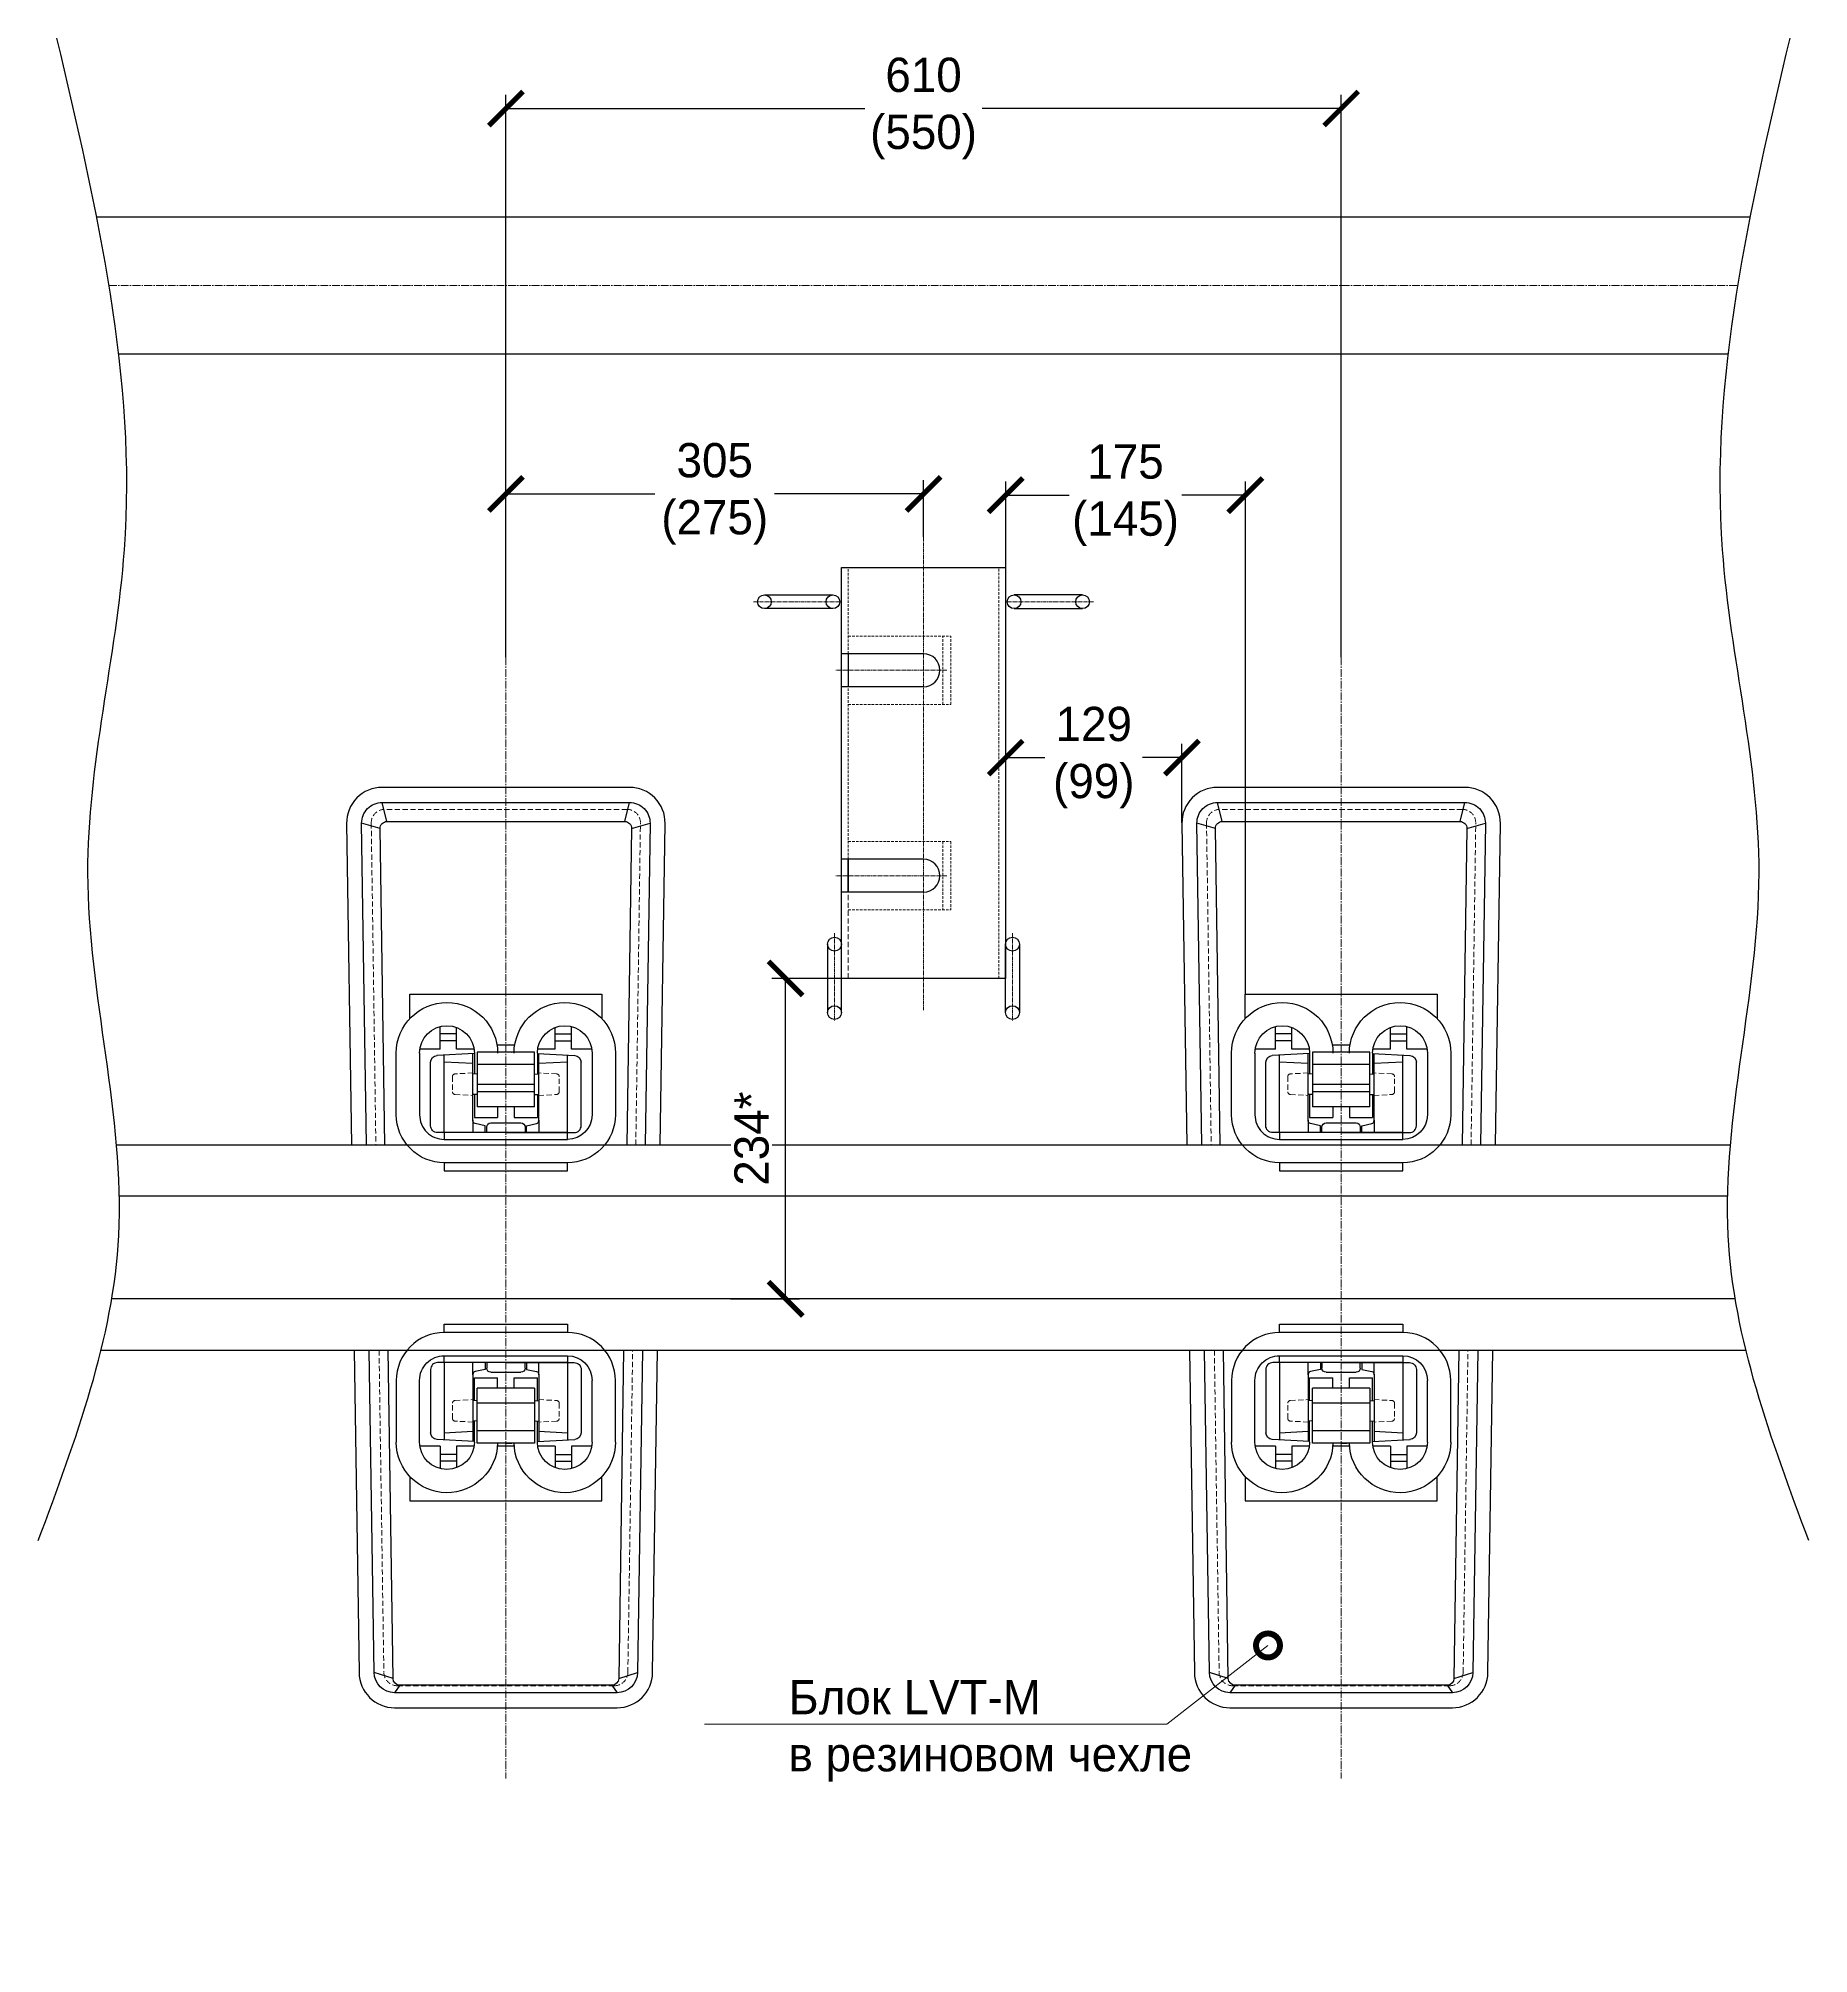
# Model space of a CAD drawing. Header units: millimetres. Extents: x 4132 to 13761, y 958 to 2510.
# Drawn here: x 9442 to 10735, y 966 to 2365 of the extents above; entities that cross this region are included whole.
import ezdxf
from ezdxf import colors
from ezdxf.entities.mleader import LeaderData, LeaderLine
from ezdxf.math import Vec2, Vec3

# ---------------------------------------------------------------- set-up
doc = ezdxf.new("R2010")
doc.units = ezdxf.units.MM
doc.header["$LTSCALE"] = 0.3
for name, pattern in [('CENTER2', [28.575, 19.05, -3.175, 3.175, -3.175]), ('DASHED', [19.05, 12.7, -6.35]), ('штриховая', [19.05, 12.7, -6.35])]:
    doc.linetypes.add(name, pattern=pattern)
doc.layers.get('0').update_dxf_attribs({"lineweight": 20})
doc.layers.add('ВСП_Сплошная_толстая', color=90, linetype='Continuous', lineweight=30)
doc.layers.add('ВСП_Сплошная_тонкая', color=7, linetype='Continuous', lineweight=20)
doc.styles.add('mpp', font='mipgost.shx')
doc.dimstyles.new('Аннотативный', dxfattribs={"dimscale": 0, "dimtxt": 2.5, "dimasz": 2.5, "dimexe": 1, "dimexo": 0, "dimgap": 1, "dimtad": 1, "dimdec": 0, "dimtxsty": 'mpp', "dimblk": 'ARCHTICK', "dimcen": 1, "dimadec": 0, "dimazin": 0, "dimtfac": 1, "dimtdec": 0, "dimtmove": 0, "dimatfit": 3, "dimfxl": 1, "dimarcsym": 0})

# ---------------------------------------------------------------- blocks, each defined once
blk = doc.blocks.new('LVT-M')
at = {"layer": 'ВСП_Сплошная_толстая', "color": 7, "lineweight": -2}
for p, q in [((-142.5, 23), (-141, 50.3)), ((-84.7, 45), (-141.3, 45)), ((-84.7, 45), (-79.7, 45)), ((-84.7, -45), (-84.7, 45)), ((-79.7, 45), (-79.7, -45)), ((-62.7, 45), (-56.7, 45)), ((-56.7, 45), (-56.7, -45)), ((61.3, 45), (55.3, 45)), ((55.3, 45), (55.3, -45)), ((83.3, 45), (78.3, 45)), ((78.3, 45), (78.3, -45)), ((83.3, -45), (83.3, 45)), ((83.3, 45), (139.8, 45)), ((141, 23), (139.5, 50.3)), ((-127.5, 21), (-127.4, 24)), ((-114.5, -21), (-114.5, 21)), ((-112.5, 21), (-112.6, 24)), ((-84.7, 14), (-88.7, 14)), ((83.3, 14), (87.3, 14)), ((111, 21), (111.1, 24)), ((113, -21), (113, 21)), ((126, 21), (125.9, 24)), ((-143.7, 0), (-143.5, 4.4)), ((-143.7, 0), (-143.5, -4.4)), ((-91.7, 11), (-91.7, -11)), ((90.3, 11), (90.3, -11)), ((142.3, 0), (142, 4.4)), ((142.3, 0), (142, -4.4)), ((-103.5, -21), (-143.5, -21)), ((-142.5, -23), (-141, -50.3)), ((-127.5, -21), (-127.4, -24)), ((-112.5, -21), (-112.6, -24)), ((-88.7, -14), (-84.7, -14)), ((87.3, -14), (83.3, -14)), ((102, -21), (142, -21)), ((111, -21), (111.1, -24)), ((126, -21), (125.9, -24)), ((141, -23), (139.5, -50.3)), ((-84.7, -45), (-141.3, -45)), ((-79.7, -45), (-84.7, -45)), ((-56.7, -45), (-62.7, -45)), ((55.3, -45), (61.3, -45)), ((78.3, -45), (83.3, -45)), ((83.3, -45), (139.8, -45))]:
    blk.add_line(p, q, dxfattribs=at)
for points in [[(-75.7, -112.8), (-310.4, -116.3, -0.418501), (-336.7, -90.3), (-336.7, 90.3, -0.418501), (-310.4, 116.3), (-75.7, 112.8)], [(-75.7, 101.8), (-310.5, 105.3, 0.418501), (-325.7, 90.3), (-325.7, -90.3, 0.418501), (-310.5, -105.3), (-75.7, -101.8)], [(74.3, 110.7), (309.6, 107.2, -0.40994), (335.3, 81.2), (335.3, -81.2, -0.40994), (309.6, -107.2), (74.3, -110.7)], [(324.3, 81.2, 0.40994), (309.5, 96.2), (74.3, 99.7)], [(-75.7, 88.3), (-306.7, 91.8, 0.418632), (-311.8, 86.8), (-311.8, -86.8, 0.418632), (-306.7, -91.8), (-75.7, -88.3)], [(318.9, 77.4, 0.409809), (314, 82.4), (74.3, 86)], [(-142.7, -80), (-97.7, -80, 0.414214), (-62.7, -45), (-62.7, 45, 0.414214), (-97.7, 80), (-142.7, 80)], [(141.3, -80), (96.3, -80, -0.414214), (61.3, -45), (61.3, 45, -0.414214), (96.3, 80), (141.3, 80)], [(74.3, -99.7), (309.5, -96.2, 0.40994), (324.3, -81.2), (324.3, 81.2)], [(74.3, -86), (314, -82.4, 0.409809), (318.9, -77.4), (318.9, 77.4)], [(-142.7, 63), (-97.7, 63, -0.414214), (-79.7, 45), (-79.7, -45)], [(141.3, 63), (96.3, 63, 0.414214), (78.3, 45), (78.3, -45)], [(-84.7, 0), (-84.7, 50, 0.414214), (-89.7, 55), (-136, 55)], [(83.3, 0), (83.3, 50, -0.414214), (88.3, 55), (134.5, 55)], [(-84.7, 15), (-89.7, 15), (-91.4, 22.4, 0.35205), (-93.3, 24), (-142.4, 24)], [(83.3, 15), (88.3, 15), (89.9, 22.4, -0.35205), (91.8, 24), (140.9, 24)], [(-84.7, 0), (-84.7, -50, -0.414214), (-89.7, -55), (-136, -55)], [(83.3, 0), (83.3, -50, 0.414214), (88.3, -55), (134.5, -55)], [(-84.7, -15), (-89.7, -15), (-91.4, -22.4, -0.35205), (-93.3, -24), (-142.4, -24)], [(83.3, -15), (88.3, -15), (89.9, -22.4, 0.35205), (91.8, -24), (140.9, -24)]]:
    blk.add_lwpolyline(points, format="xyb", dxfattribs=at)
at = {"layer": 'ВСП_Сплошная_толстая', "color": 7, "linetype": 'DASHED', "lineweight": 20}
for points in [[(-75.7, -94.9), (-310.6, -98.3, -0.418568), (-320.7, -88.4), (-320.7, 88.4, -0.418568), (-310.6, 98.3), (-75.7, 94.9)], [(74.3, 92.6), (309.4, 89.1, -0.409873), (319.3, 79.1), (319.3, -79.1, -0.409873), (309.4, -89.1), (74.3, -92.6)]]:
    blk.add_lwpolyline(points, format="xyb", dxfattribs=at)
at = {"layer": 'ВСП_Сплошная_толстая', "color": 7, "lineweight": -2}
for points in [[(-306.8, 91.8), (-310.7, 105.3)], [(-311.8, 87), (-325.7, 90.3)], [(314, 82.4), (309.5, 96.2)], [(-168, 70), (-185.7, 70), (-185.7, -70), (-168, -70)], [(166.5, 70), (184.3, 70), (184.3, -70), (166.5, -70)], [(318.9, 77.4), (324.3, 81.2)], [(-145.7, 48), (-145.7, 62.8)], [(144.3, 48), (144.3, 62.8)], [(-145.7, 48), (-162.1, 48)], [(-156.7, 36), (-156.7, 48)], [(-151.7, 36), (-151.7, 48)], [(-135.1, 24), (-136.2, 45)], [(133.6, 24), (134.8, 45)], [(144.3, 48), (160.6, 48)], [(150.3, 36), (150.3, 48)], [(155.3, 36), (155.3, 48)], [(-145.7, 36), (-161.5, 36)], [(-145.7, 23.2), (-145.7, 36)], [(144.3, 23.2), (144.3, 36)], [(144.3, 36), (160, 36)], [(-143.5, -21), (-143.5, 21)], [(-143.5, 21), (-103.5, 21)], [(-142.7, 23), (-127.4, 23)], [(-134.5, -21), (-134.5, 21)], [(-120, 21), (-120, -21)], [(-112.6, 23), (-95.7, 23)], [(-103.5, -21), (-103.5, 21)], [(-95.7, 23), (-95.7, 6)], [(-93.7, 24), (-84.7, 24)], [(92.3, 24), (83.3, 24)], [(94.3, 23), (94.3, 6)], [(111.1, 23), (94.3, 23)], [(102, -21), (102, 21)], [(142, 21), (102, 21)], [(141.3, 23), (125.9, 23)], [(133, -21), (133, 21)], [(142, -21), (142, 21)], [(-148.6, -6.5), (-148.6, 6.5)], [(-103.5, 6), (-95.7, 6)], [(102, 6), (94.3, 6)], [(144.3, -6.5), (144.3, 6.5)], [(-103.5, -6), (-95.7, -6)], [(-95.7, -6), (-95.7, -23)], [(94.3, -6), (94.3, -23)], [(102, -6), (94.3, -6)], [(-145.7, -36), (-145.7, -23.2)], [(-142.7, -23), (-127.4, -23)], [(-136.2, -45), (-135.1, -24)], [(-112.6, -23), (-95.7, -23)], [(-93.7, -24), (-84.7, -24)], [(92.3, -24), (83.3, -24)], [(111.1, -23), (94.3, -23)], [(141.3, -23), (125.9, -23)], [(134.8, -45), (133.6, -24)], [(144.3, -36), (144.3, -23.2)], [(-145.7, -36), (-161.5, -36)], [(-156.7, -36), (-156.7, -48)], [(-151.7, -36), (-151.7, -48)], [(144.3, -36), (160, -36)], [(150.3, -36), (150.3, -48)], [(155.3, -36), (155.3, -48)], [(-145.7, -48), (-162.1, -48)], [(-145.7, -62.8), (-145.7, -48)], [(144.3, -62.8), (144.3, -48)], [(144.3, -48), (160.6, -48)], [(-142.7, -63), (-97.7, -63)], [(141.3, -63), (96.3, -63)], [(314, -82.4), (309.5, -96.2)], [(318.9, -77.4), (324.3, -81.2)], [(-311.8, -87), (-325.7, -90.3)], [(-306.7, -91.8), (-310.5, -105.3)]]:
    blk.add_lwpolyline(points, dxfattribs=at)
at = {"layer": 'ВСП_Сплошная_толстая', "color": 7, "linetype": 'штриховая', "lineweight": 20}
for points in [[(-128.2, 24), (-127.5, 37.1, -0.398809), (-125.5, 39), (-114.5, 39, -0.398809), (-112.5, 37.1), (-111.8, 24)], [(126.7, 24), (126, 37.1, 0.398809), (124, 39), (113, 39, 0.398809), (111, 37.1), (110.3, 24)], [(-111.8, -24), (-112.5, -37.1, -0.398809), (-114.5, -39), (-125.5, -39, -0.398809), (-127.5, -37.1), (-128.2, -24)], [(110.3, -24), (111, -37.1, 0.398809), (113, -39), (124, -39, 0.398809), (126, -37.1), (126.7, -24)]]:
    blk.add_lwpolyline(points, format="xyb", dxfattribs=at)
at = {"layer": 'ВСП_Сплошная_толстая', "color": 7, "lineweight": -2}
for centre, radius, start, end in [((-142.7, 43), 37, 90, 270), ((141.3, 43), 37, 271.1803, 90), ((-142.7, 43), 20, 90, 270), ((141.3, 43), 20, 270, 90), ((-136, 50), 5, 90, 176.8779), ((134.5, 50), 5, 3.1221, 90), ((-88.7, 11), 3, 90, 180), ((87.3, 11), 3, 0, 90), ((-142.7, -43), 37, 90, 270), ((-88.7, -11), 3, 180, 270), ((87.3, -11), 3, 270, 0), ((141.3, -43), 37, 270, 88.8197), ((-142.7, -43), 20, 90, 270), ((141.3, -43), 20, 270, 90), ((-136, -50), 5, 183.1221, 270), ((-97.7, -45), 18, 270, 0), ((96.3, -45), 18, 180, 270), ((134.5, -50), 5, 270, 356.8779)]:
    blk.add_arc(centre, radius, start, end, dxfattribs=at)
blk = doc.blocks.new('_ArchTick')
at = {"color": 0, "linetype": 'ByBlock', "const_width": 0.15}
blk.add_lwpolyline([(-0.5, -0.5), (0.5, 0.5)], dxfattribs=at)
blk = doc.blocks.new('*D99')
at = {"layer": 'Defpoints', "color": 0, "transparency": 16777216}
for p in [(9987.5, 1678.5), (10028.2, 1678.5), (9947.2, 1444.5)]:
    blk.add_point(p, dxfattribs=at)
at = {"layer": 'ВСП_Сплошная_тонкая', "color": 0, "lineweight": -2, "transparency": 16777216}
for p, q in [((10028.2, 1678.5), (9977.5, 1678.5)), ((9987.5, 1444.5), (9987.5, 1678.5)), ((9947.2, 1444.5), (9997.5, 1444.5))]:
    blk.add_line(p, q, dxfattribs=at)
at = {"layer": 'ВСП_Сплошная_тонкая', "color": 0, "lineweight": -2, "transparency": 16777216, "xscale": 25, "yscale": 25, "zscale": 25}
for p, rotation in [((9987.5, 1678.5), 90), ((9987.5, 1444.5), 270)]:
    blk.add_blockref('_ArchTick', p, dxfattribs=dict(at, rotation=rotation))
at = {"layer": 'ВСП_Сплошная_тонкая', "color": 0, "transparency": 16777216, "insert": (9962.7, 1561.5), "char_height": 25, "attachment_point": 5, "rotation": 90, "style": 'mpp', "bg_fill": 3, "box_fill_scale": 1.1, "bg_fill_color": 256, "bg_fill_true_color": 13158600, "bg_fill_transparency": 0}
blk.add_mtext('234*', dxfattribs=at)
blk = doc.blocks.new('*D100')
at = {"layer": 'Defpoints', "color": 0, "transparency": 16777216}
for p in [(10088.2, 2032.3), (10088.2, 2000.9), (9783.2, 1913)]:
    blk.add_point(p, dxfattribs=at)
at = {"layer": 'ВСП_Сплошная_тонкая', "color": 0, "lineweight": -2, "transparency": 16777216}
for p, q in [((9783.2, 1913), (9783.2, 2042.3)), ((10088.2, 2000.9), (10088.2, 2042.3)), ((9783.2, 2032.3), (9891.9, 2032.3)), ((10088.2, 2032.3), (9979.4, 2032.3))]:
    blk.add_line(p, q, dxfattribs=at)
at = {"layer": 'ВСП_Сплошная_тонкая', "color": 0, "lineweight": -2, "transparency": 16777216, "xscale": 25, "yscale": 25, "zscale": 25, "rotation": 180}
blk.add_blockref('_ArchTick', (9783.2, 2032.3), dxfattribs=at)
at = {"layer": 'ВСП_Сплошная_тонкая', "color": 0, "lineweight": -2, "transparency": 16777216, "xscale": 25, "yscale": 25, "zscale": 25}
blk.add_blockref('_ArchTick', (10088.2, 2032.3), dxfattribs=at)
at = {"layer": 'ВСП_Сплошная_тонкая', "color": 0, "transparency": 16777216, "insert": (9935.7, 2032.3), "char_height": 25, "width": 45.752, "attachment_point": 5, "style": 'mpp'}
blk.add_mtext('305\\P(275)', dxfattribs=at)
blk = doc.blocks.new('*D101')
at = {"layer": 'Defpoints', "color": 0, "transparency": 16777216}
for p in [(10276.9, 1839.7), (10148.2, 1828.5), (10276.9, 1792)]:
    blk.add_point(p, dxfattribs=at)
at = {"layer": 'ВСП_Сплошная_тонкая', "color": 0, "lineweight": -2, "transparency": 16777216}
for p, q in [((10148.2, 1828.5), (10148.2, 1849.7)), ((10276.9, 1792), (10276.9, 1849.7)), ((10148.2, 1839.7), (10176.8, 1839.7)), ((10276.9, 1839.7), (10248.2, 1839.7))]:
    blk.add_line(p, q, dxfattribs=at)
at = {"layer": 'ВСП_Сплошная_тонкая', "color": 0, "lineweight": -2, "transparency": 16777216, "xscale": 25, "yscale": 25, "zscale": 25, "rotation": 180}
blk.add_blockref('_ArchTick', (10148.2, 1839.7), dxfattribs=at)
at = {"layer": 'ВСП_Сплошная_тонкая', "color": 0, "lineweight": -2, "transparency": 16777216, "xscale": 25, "yscale": 25, "zscale": 25}
blk.add_blockref('_ArchTick', (10276.9, 1839.7), dxfattribs=at)
at = {"layer": 'ВСП_Сплошная_тонкая', "color": 0, "transparency": 16777216, "insert": (10212.5, 1839.7), "char_height": 25, "attachment_point": 5, "style": 'mpp'}
blk.add_mtext('129\\P(99)', dxfattribs=at)
blk = doc.blocks.new('*D102')
at = {"layer": 'Defpoints', "color": 0, "transparency": 16777216}
for p in [(10323.2, 2031.3), (10148.2, 1967.9), (10323.2, 1667)]:
    blk.add_point(p, dxfattribs=at)
at = {"layer": 'ВСП_Сплошная_тонкая', "color": 0, "lineweight": -2, "transparency": 16777216}
for p, q in [((10148.2, 1967.9), (10148.2, 2041.3)), ((10148.2, 2031.3), (10194.6, 2031.3)), ((10323.2, 2031.3), (10276.7, 2031.3)), ((10323.2, 1667), (10323.2, 2041.3))]:
    blk.add_line(p, q, dxfattribs=at)
at = {"layer": 'ВСП_Сплошная_тонкая', "color": 0, "lineweight": -2, "transparency": 16777216, "xscale": 25, "yscale": 25, "zscale": 25, "rotation": 180}
blk.add_blockref('_ArchTick', (10148.2, 2031.3), dxfattribs=at)
at = {"layer": 'ВСП_Сплошная_тонкая', "color": 0, "lineweight": -2, "transparency": 16777216, "xscale": 25, "yscale": 25, "zscale": 25}
blk.add_blockref('_ArchTick', (10323.2, 2031.3), dxfattribs=at)
at = {"layer": 'ВСП_Сплошная_тонкая', "color": 0, "transparency": 16777216, "insert": (10235.7, 2031.3), "char_height": 25, "attachment_point": 5, "style": 'mpp'}
blk.add_mtext('175\\P(145)', dxfattribs=at)
blk = doc.blocks.new('*D103')
at = {"layer": 'Defpoints', "color": 0, "transparency": 16777216}
for p in [(10393.2, 2313.7), (9783.2, 2032.3), (10393.2, 1913)]:
    blk.add_point(p, dxfattribs=at)
at = {"layer": 'ВСП_Сплошная_тонкая', "color": 0, "lineweight": -2, "transparency": 16777216}
for p, q in [((9783.2, 2032.3), (9783.2, 2323.7)), ((10393.2, 1913), (10393.2, 2323.7)), ((9783.2, 2313.7), (10045.3, 2313.7)), ((10393.2, 2313.7), (10131, 2313.7))]:
    blk.add_line(p, q, dxfattribs=at)
at = {"layer": 'ВСП_Сплошная_тонкая', "color": 0, "lineweight": -2, "transparency": 16777216, "xscale": 25, "yscale": 25, "zscale": 25, "rotation": 180}
blk.add_blockref('_ArchTick', (9783.2, 2313.7), dxfattribs=at)
at = {"layer": 'ВСП_Сплошная_тонкая', "color": 0, "lineweight": -2, "transparency": 16777216, "xscale": 25, "yscale": 25, "zscale": 25}
blk.add_blockref('_ArchTick', (10393.2, 2313.7), dxfattribs=at)
at = {"layer": 'ВСП_Сплошная_тонкая', "color": 0, "transparency": 16777216, "insert": (10088.2, 2313.7), "char_height": 25, "width": 45.752, "attachment_point": 5, "style": 'mpp'}
blk.add_mtext('610\\P(550)', dxfattribs=at)
blk = doc.blocks.new('_DotSmall')
at = {"color": 0, "linetype": 'ByBlock', "const_width": 0.5}
blk.add_lwpolyline([(-0.0625, 0, 1), (0.0625, 0, 1)], format="xyb", close=True, dxfattribs=at)

msp = doc.modelspace()

# ---------------------------------------------------------------- linework, layer by layer
at = {"layer": 'ВСП_Сплошная_толстая', "color": 7, "linetype": 'CENTER2', "lineweight": 20}
msp.add_line((9493.3937, 2184.4934), (10682.9251, 2184.4934), dxfattribs=at)
at = {"layer": 'ВСП_Сплошная_толстая', "color": 7}
for points in [[(9484.3525, 2234.4934), (10691.9663, 2234.4934)], [(9500.4398, 2134.4934), (10675.879, 2134.4934)], [(9972.0119, 1958.4934), (10022.0119, 1958.4934)], [(10204.3069, 1958.4934), (10154.3069, 1958.4934)], [(10022.0119, 1948.4934), (9972.0119, 1948.4934)], [(10154.3069, 1948.4934), (10204.3069, 1948.4934)], [(10088.1594, 1915.4934), (10028.1594, 1915.4934)], [(10033.1594, 1915.4934), (10033.1594, 1891.4934)], [(10088.1594, 1891.4934), (10028.1594, 1891.4934)], [(10088.1594, 1765.4934), (10028.1594, 1765.4934)], [(10033.1594, 1765.4934), (10033.1594, 1741.4934)], [(10033.1594, 1741.4934), (10033.1594, 1765.4934)], [(10088.1594, 1741.4934), (10028.1594, 1741.4934)], [(10018.1594, 1703.4934), (10018.1594, 1653.4934)], [(10028.1594, 1653.4934), (10028.1594, 1703.4934)], [(10148.1594, 1653.4934), (10148.1594, 1703.4934)], [(10158.1594, 1703.4934), (10158.1594, 1653.4934)]]:
    msp.add_lwpolyline(points, dxfattribs=at)
at = {"layer": 'ВСП_Сплошная_толстая', "color": 7, "linetype": 'CENTER2', "lineweight": 20, "ltscale": 0.5}
for points in [[(10088.1594, 2000.9342), (10088.1594, 1655.3513)], [(9964.0493, 1953.4934), (10028.1594, 1953.4934)], [(10212.2695, 1953.4934), (10148.1594, 1953.4934)], [(10105.167, 1903.4934), (10023.7855, 1903.4934)], [(10105.167, 1753.4934), (10023.7855, 1753.4934)], [(10023.1594, 1711.456), (10023.1594, 1647.3459)], [(10153.1594, 1711.456), (10153.1594, 1647.3459)]]:
    msp.add_lwpolyline(points, dxfattribs=at)
at = {"layer": 'ВСП_Сплошная_толстая', "color": 7}
msp.add_lwpolyline([(10148.1594, 1978.4934), (10148.1594, 1678.4934), (10028.1594, 1678.4934), (10028.1594, 1978.4934)], close=True, dxfattribs=at)
at = {"layer": 'ВСП_Сплошная_толстая', "color": 7, "linetype": 'DASHED', "lineweight": 20, "ltscale": 0.5}
for points in [[(10033.1594, 1915.4934), (10033.1594, 1978.4934)], [(10143.1594, 1678.4934), (10143.1594, 1978.4934)], [(10033.1594, 1928.4934), (10108.1594, 1928.4934)], [(10102.1594, 1878.4934), (10102.1594, 1928.4934)], [(10108.1594, 1878.4934), (10108.1594, 1928.4934)], [(10033.1594, 1765.4934), (10033.1594, 1891.4934)], [(10033.1594, 1878.4934), (10108.1594, 1878.4934)], [(10033.1594, 1778.4934), (10108.1594, 1778.4934)], [(10102.1594, 1778.4934), (10102.1594, 1728.4934)], [(10108.1594, 1778.4934), (10108.1594, 1728.4934)], [(10033.1594, 1728.4934), (10108.1594, 1728.4934)]]:
    msp.add_lwpolyline(points, dxfattribs=at)
at = {"layer": 'ВСП_Сплошная_толстая', "color": 7, "linetype": 'CENTER2', "lineweight": 20}
for points in [[(9783.1594, 1912.9723), (9783.1594, 1094.178)], [(10393.1594, 1912.9723), (10393.1594, 1094.178)]]:
    msp.add_lwpolyline(points, dxfattribs=at)
at = {"layer": 'ВСП_Сплошная_толстая', "color": 7, "linetype": 'DASHED', "lineweight": 20}
msp.add_lwpolyline([(10033.1594, 1678.4934), (10033.1594, 1741.4934)], dxfattribs=at)
at = {"layer": 'ВСП_Сплошная_толстая', "color": 7, "lineweight": 30}
for points in [[(9498.8619, 1556.9934), (10677.4569, 1556.9934)], [(10675.3777, 1519.4934), (9500.9411, 1519.4934)], [(10680.9806, 1444.4934), (9495.3381, 1444.4934)], [(9487.5387, 1406.9934), (10688.7801, 1406.9934)]]:
    msp.add_lwpolyline(points, dxfattribs=at)
at = {"layer": 'ВСП_Сплошная_толстая', "color": 7}
for centre in [(9972.0119, 1953.4934), (10022.0119, 1953.4934), (10154.3069, 1953.4934), (10204.3069, 1953.4934), (10023.1594, 1703.4934), (10153.1594, 1703.4934), (10023.1594, 1653.4934), (10153.1594, 1653.4934)]:
    msp.add_circle(centre, 5, dxfattribs=at)
for centre in [(10088.1594, 1903.4934), (10088.1594, 1753.4934)]:
    msp.add_arc(centre, 12, 270, 90, dxfattribs=at)
for points in [[(9441.7205, 1268.0989), (9500.518, 1490.7462), (9477.9448, 1755.3778), (9504.6222, 1991.4014), (9455.3716, 2364.9401)], [(10734.5983, 1268.0989), (10675.8008, 1490.7462), (10698.374, 1755.3778), (10671.6966, 1991.4014), (10720.9472, 2364.9401)]]:
    msp.add_spline(points, degree=3, dxfattribs=at)

# ---------------------------------------------------------------- block references
at = {"layer": 'ВСП_Сплошная_толстая', "color": 7, "lineweight": -2, "xscale": -1, "rotation": 90}
for p in [(9783.1594, 1481.2435), (10393.1594, 1481.2435)]:
    msp.add_blockref('LVT-M', p, dxfattribs=at)

# ---------------------------------------------------------------- dimensions: what is measured, and where the dimension line sits
at = {"layer": 'ВСП_Сплошная_тонкая', "color": 7}
for base, p1, p2, text, picture, middle in [((10393.1594, 2313.734), (9783.1594, 2032.3002), (10393.1594, 1912.9723), '<>\\P(550)', '*D103', (10088.1594, 2313.734)), ((10323.1594, 2031.3002), (10148.1594, 1967.9048), (10323.1594, 1666.9934), '<>\\P(145)', '*D102', (10235.6594, 2031.3002))]:
    dim = msp.add_linear_dim(base=base, p1=p1, p2=p2, text=text, dimstyle='Аннотативный', override={"dimtad": 0}, dxfattribs=at)
    dim.commit()
    dim.dimension.update_dxf_attribs({"geometry": picture, "text_midpoint": middle, "dimtype": 160})
for base, p1, p2, text, picture, middle in [((10088.1594, 2032.3002), (9783.1594, 1912.9723), (10088.1594, 2000.9342), '<>\\P(275)', '*D100', (9935.6594, 2032.3002)), ((10276.8802, 1839.6707), (10148.1594, 1828.4934), (10276.8802, 1791.9934), '<>\\P(99)', '*D101', (10212.5198, 1839.6707))]:
    dim = msp.add_linear_dim(base=base, p1=p1, p2=p2, text=text, dimstyle='Аннотативный', override={"dimtad": 0}, dxfattribs=at)
    dim.commit()
    dim.dimension.update_dxf_attribs({"geometry": picture, "text_midpoint": middle})

# ---------------------------------------------------------------- leaders
ml = msp.add_multileader_mtext('Standard', dxfattribs=at)
ml.set_content('{\\C0;Блок LVT-M\\Pв резиновом чехле}', color=7, style='mpp')
ml.set_leader_properties(color=256, linetype='ByLayer', lineweight=13)
ml.set_arrow_properties(name='DOTSMALL')
ml.build(insert=Vec2(0, 0))
ml.multileader.update_dxf_attribs({"has_dogleg": 0, "text_left_attachment_type": 6, "text_right_attachment_type": 6, "dogleg_length": 0.36, "arrow_head_size": 35, "scale": 10})
ctx = ml.context
ctx.base_point, ctx.scale, ctx.char_height, ctx.arrow_head_size, ctx.landing_gap_size, ctx.plane_origin = Vec3(9969.6375, 1134.0188), 10, 25, 35, 20, Vec3(10339.7335, 1191.4184)
ctx.left_attachment, ctx.right_attachment = 6, 6
notes = []
notes.append((ctx, [(1, (1, 1, 0), (10269.368, 1134.0188), (-1, 0), 3.6, [(0, [(10339.7335, 1191.4184)], 0, [])])]))
ctx.mtext.insert, ctx.mtext.flow_direction = Vec3(9989.6375, 1166.1616), 5
for ctx, leaders in notes:
    for number, flags, end, landing, length, lines in leaders:
        leader = LeaderData()
        leader.index, (leader.has_last_leader_line, leader.has_dogleg_vector, leader.attachment_direction) = number, flags
        leader.last_leader_point, leader.dogleg_vector, leader.dogleg_length = Vec3(end), Vec3(landing), length
        for number, points, colour, breaks in lines:
            line = LeaderLine()
            line.index, line.vertices, line.color, line.breaks = number, Vec3.list(points), colors.encode_raw_color(colour), breaks
            leader.lines.append(line)
        ctx.leaders.append(leader)

# ---------------------------------------------------------------- next in the draw order: dimensions: what is measured, and where the dimension line sits
dim = msp.add_linear_dim(base=(9987.54, 1678.4934), p1=(9947.2417, 1444.4934), p2=(10028.1594, 1678.4934), angle=90, text='<>*', dimstyle='Аннотативный', override={"dimtfill": 1}, dxfattribs=at)
dim.commit()
dim.dimension.update_dxf_attribs({"geometry": '*D99', "text_midpoint": (9962.6995, 1561.4934)})

doc.saveas('drawing.dxf')
